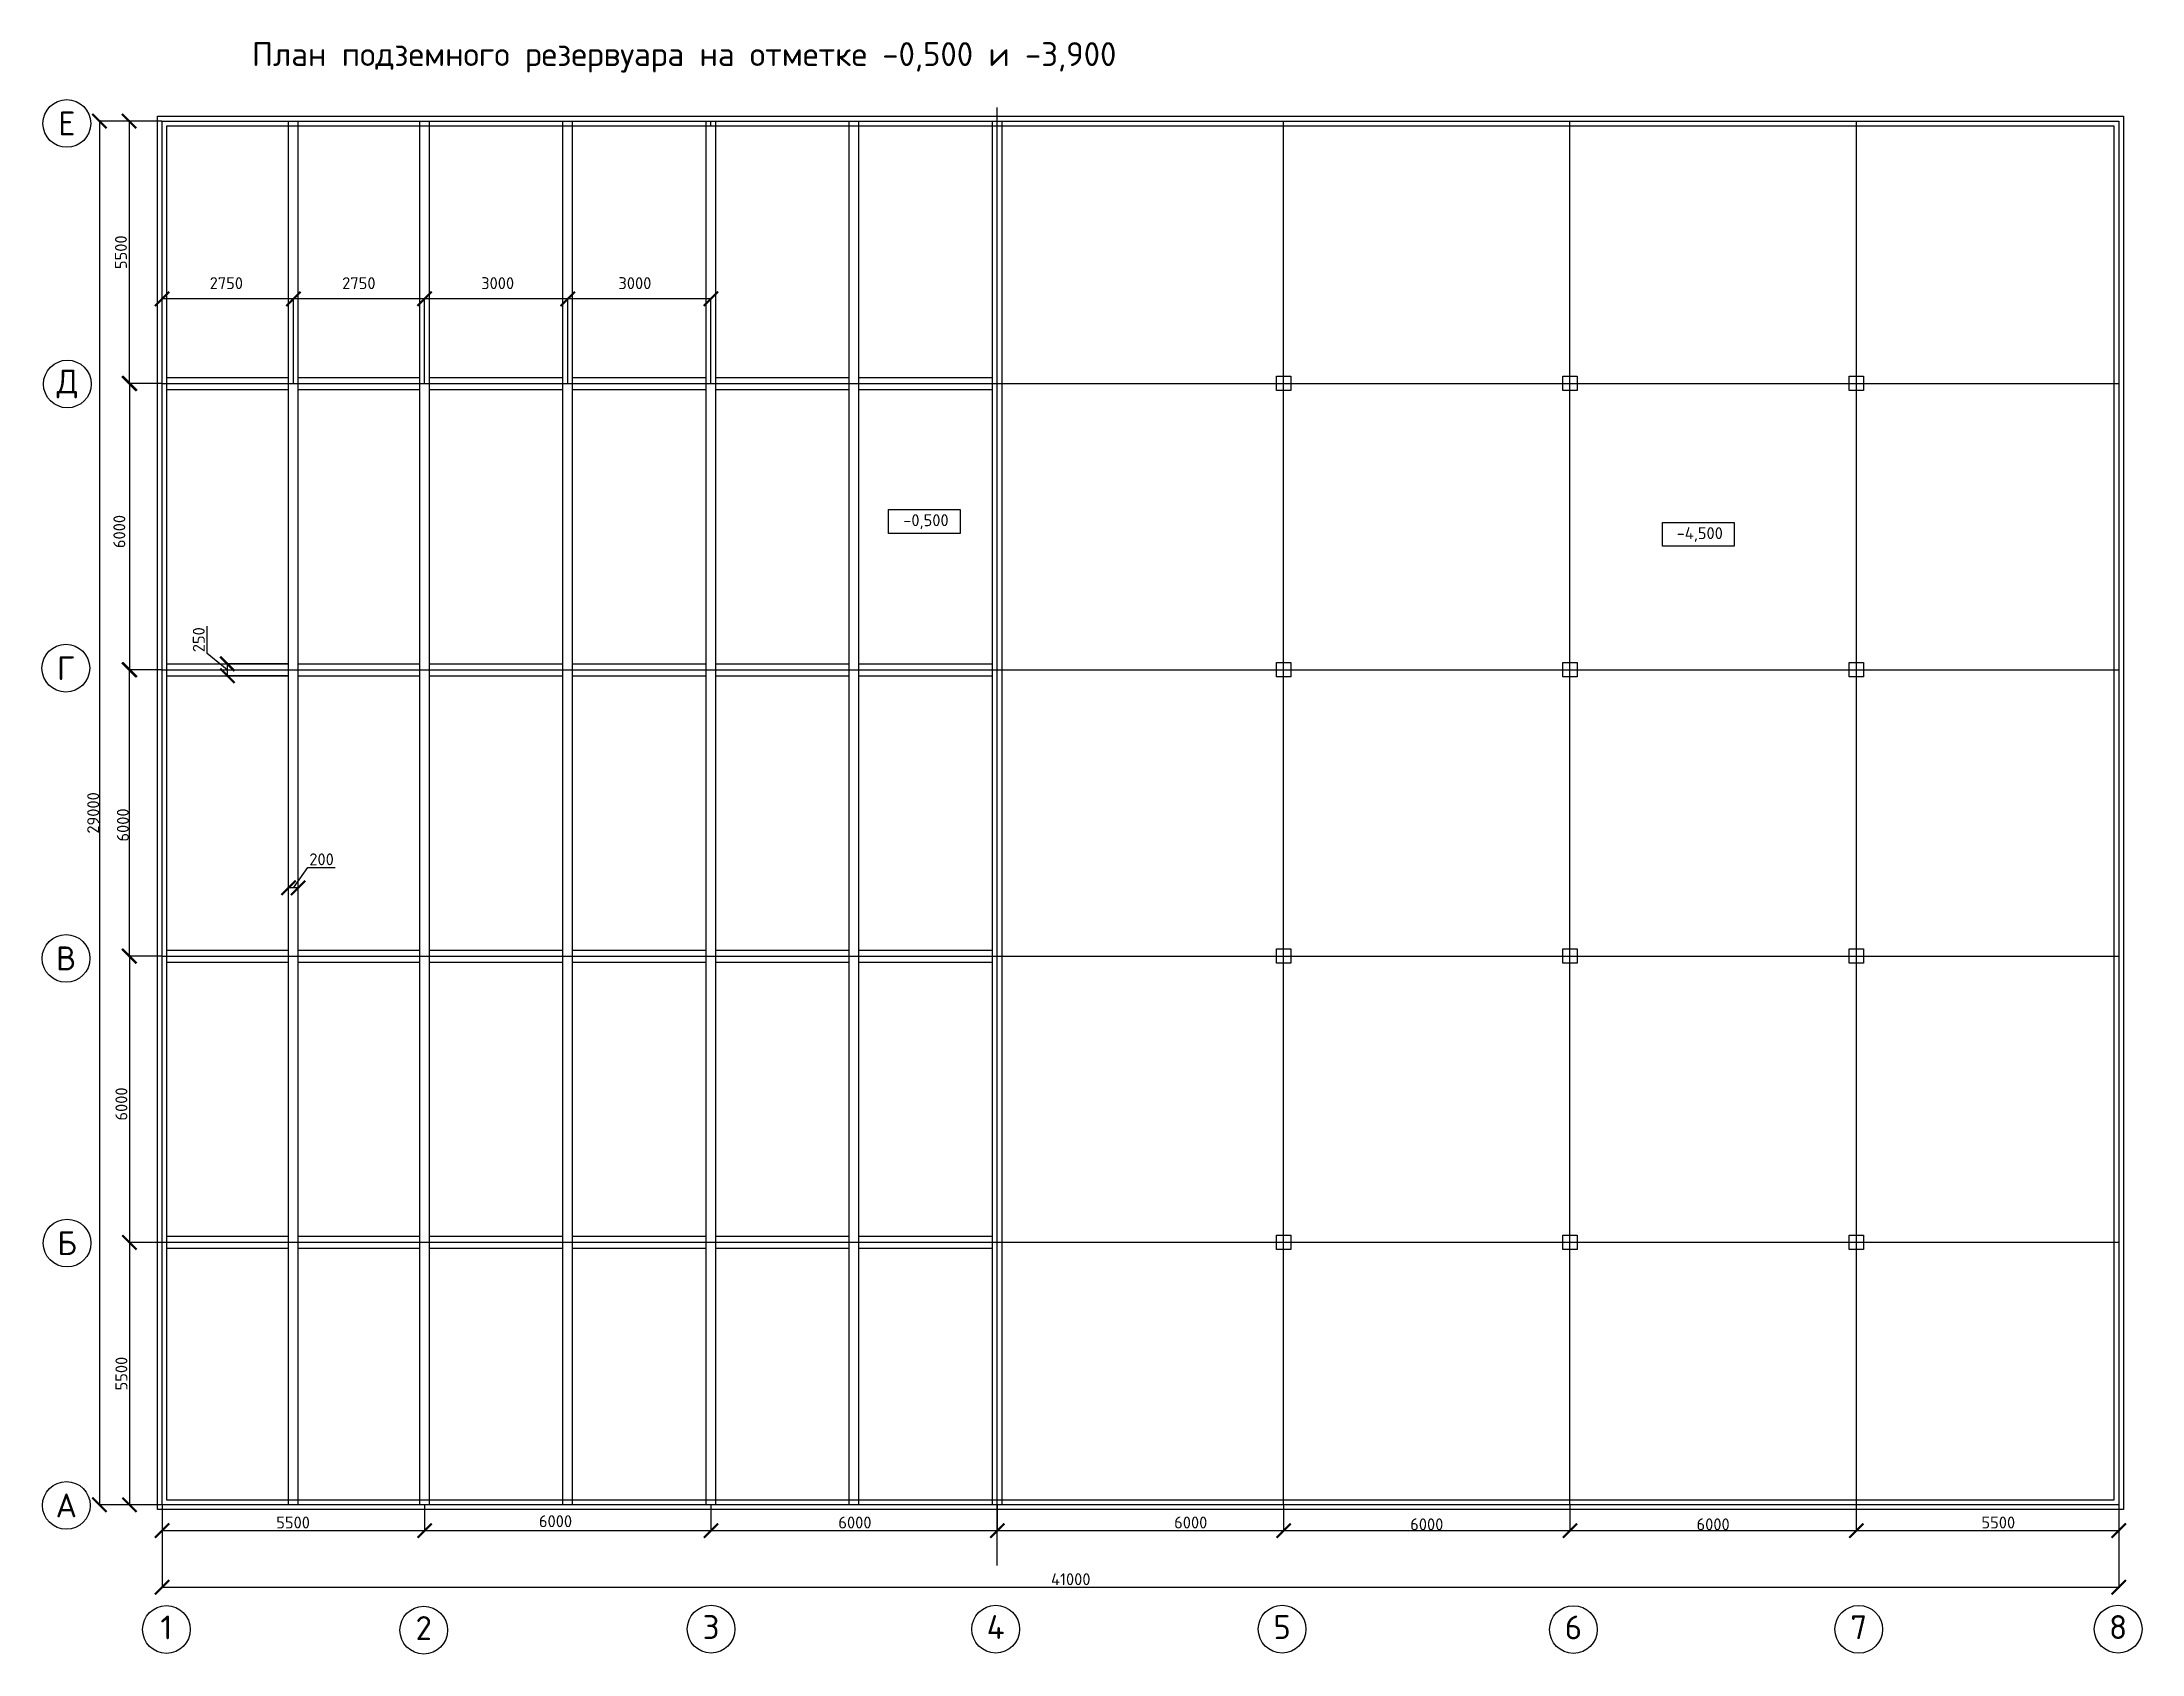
# Model space of a CAD drawing. Header units: inches. Extents: x -40792 to 154464, y -8824 to 63685.
# Drawn here: x 59907 to 103911, y -8824 to 24958 of the extents above; entities that cross this region are included whole.
import ezdxf

# ---------------------------------------------------------------- set-up
doc = ezdxf.new("R2010")
doc.units = ezdxf.units.IN
doc.header["$MEASUREMENT"] = 0
doc.layers.add('КМ-Размеры', color=2, linetype='Continuous')
doc.styles.add('GOST-2.304_Type-B', font='GOST_Common.ttf')
doc.styles.add('ISOCPEUR', font='isocpeur.ttf')
doc.dimstyles.new('SPDS', dxfattribs={"dimscale": 100, "dimtxt": 2.5, "dimasz": 2, "dimexe": 1.25, "dimexo": 0.625, "dimtad": 1, "dimdec": 0, "dimrnd": 0.001, "dimtxsty": 'GOST-2.304_Type-B', "dimblk": 'ARCHTICK', "dimcen": 2.5, "dimdle": 2, "dimadec": 0, "dimazin": 2, "dimtfac": 0.75, "dimtdec": 0, "dimtmove": 1, "dimatfit": 3, "dimfxl": 1.25, "dimtolj": 1, "dimarcsym": 0})

msp = doc.modelspace()

# ---------------------------------------------------------------- texts
at = {"transparency": 33554687, "attachment_point": 5, "style": 'ISOCPEUR'}
for s, insert, char_height in [('План подземного резервуара на отметке -0,500 и -3,900 ', (73362.4, 24636.7), 500), ('E', (60427.4, 23250.6), 500), ('Д', (60438.4, 17790.7), 500), ('-0,500', (78429.2, 14907.2), 250), ('-4,500', (94644.7, 14636.2), 250), ('Г', (60406.7, 11835.8), 500), ('В', (60410.2, 5753.2), 500), ('Б', (60431.8, -212.8), 500), ('А', (60416.8, -5710.4), 500), ('1', (62514, -8266.7), 500), ('2', (67905.6, -8280.1), 500), ('3', (73927.8, -8259.3), 500), ('4', (79891.3, -8259.3), 500), ('5', (85892.2, -8259.3), 500), ('6', (91997.6, -8267.2), 500), ('7', (97975.9, -8262.9), 500), ('8', (103411.4, -8259.9), 500)]:
    msp.add_mtext(s, dxfattribs=dict(at, insert=insert, char_height=char_height))

# ---------------------------------------------------------------- blocks, each defined once
blk = doc.blocks.new('_ArchTick')
at = {"color": 0, "linetype": 'ByBlock', "const_width": 0.15}
blk.add_lwpolyline([(-0.5, -0.5), (0.5, 0.5)], dxfattribs=at)
blk = doc.blocks.new('*D93')
at = {"layer": 'Defpoints', "color": 0, "ltscale": 10, "transparency": 16777216}
for p in [(62424, -198), (61740, -5698), (62424, -5698)]:
    blk.add_point(p, dxfattribs=at)
at = {"layer": 'КМ-Размеры', "color": 0, "lineweight": -2, "ltscale": 10, "transparency": 16777216}
for p, q in [((62418, -198), (61727, -198)), ((62418, -5698), (61727, -5698))]:
    blk.add_line(p, q, dxfattribs=at)
at = {"layer": 'КМ-Размеры', "color": 0, "linetype": 'ByBlock', "ltscale": 10, "transparency": 16777216}
blk.add_line((61740, -178), (61740, -5718), dxfattribs=at)
at = {"layer": 'КМ-Размеры', "color": 0, "ltscale": 10, "transparency": 16777216, "xscale": 300, "yscale": 300, "zscale": 300}
for p, rotation in [((61740, -198), 90), ((61740, -5698), 270)]:
    blk.add_blockref('_ArchTick', p, dxfattribs=dict(at, rotation=rotation))
at = {"layer": 'КМ-Размеры', "color": 0, "lineweight": 15, "ltscale": 10, "transparency": 16777216, "insert": (61570, -2948), "char_height": 250, "attachment_point": 5, "rotation": 90, "style": 'ISOCPEUR'}
blk.add_mtext('\\A1;5500', dxfattribs=at)
blk = doc.blocks.new('*D97')
at = {"layer": 'Defpoints', "color": 0, "ltscale": 10, "transparency": 16777216}
for p in [(62424, 5802), (61740, -198), (62424, -198)]:
    blk.add_point(p, dxfattribs=at)
at = {"layer": 'КМ-Размеры', "color": 0, "lineweight": -2, "ltscale": 10, "transparency": 16777216}
for p, q in [((62418, 5802), (61727, 5802)), ((62418, -198), (61727, -198))]:
    blk.add_line(p, q, dxfattribs=at)
at = {"layer": 'КМ-Размеры', "color": 0, "linetype": 'ByBlock', "ltscale": 10, "transparency": 16777216}
blk.add_line((61740, 5822), (61740, -218), dxfattribs=at)
at = {"layer": 'КМ-Размеры', "color": 0, "ltscale": 10, "transparency": 16777216, "xscale": 300, "yscale": 300, "zscale": 300}
for p, rotation in [((61740, 5802), 90), ((61740, -198), 270)]:
    blk.add_blockref('_ArchTick', p, dxfattribs=dict(at, rotation=rotation))
at = {"layer": 'КМ-Размеры', "color": 0, "lineweight": 15, "ltscale": 10, "transparency": 16777216, "insert": (61570, 2702), "char_height": 250, "attachment_point": 5, "rotation": 90, "style": 'ISOCPEUR'}
blk.add_mtext('\\A1;6000', dxfattribs=at)
blk = doc.blocks.new('*D99')
at = {"layer": 'Defpoints', "color": 0, "ltscale": 10, "transparency": 16777216}
for p in [(62424, 11802), (61733, 5802), (62424, 5802)]:
    blk.add_point(p, dxfattribs=at)
at = {"layer": 'КМ-Размеры', "color": 0, "lineweight": -2, "ltscale": 10, "transparency": 16777216}
for p, q in [((62418, 11802), (61721, 11802)), ((62418, 5802), (61721, 5802))]:
    blk.add_line(p, q, dxfattribs=at)
at = {"layer": 'КМ-Размеры', "color": 0, "linetype": 'ByBlock', "ltscale": 10, "transparency": 16777216}
blk.add_line((61733, 11822), (61733, 5782), dxfattribs=at)
at = {"layer": 'КМ-Размеры', "color": 0, "ltscale": 10, "transparency": 16777216, "xscale": 300, "yscale": 300, "zscale": 300}
for p, rotation in [((61733, 11802), 90), ((61733, 5802), 270)]:
    blk.add_blockref('_ArchTick', p, dxfattribs=dict(at, rotation=rotation))
at = {"layer": 'КМ-Размеры', "color": 0, "lineweight": 15, "ltscale": 10, "transparency": 16777216, "insert": (61602, 8549), "char_height": 250, "attachment_point": 5, "rotation": 90, "style": 'ISOCPEUR'}
blk.add_mtext('\\A1;6000', dxfattribs=at)
blk = doc.blocks.new('*D101')
at = {"layer": 'Defpoints', "color": 0, "ltscale": 10, "transparency": 16777216}
for p in [(62424, 17802), (61743, 11802), (62424, 11802)]:
    blk.add_point(p, dxfattribs=at)
at = {"layer": 'КМ-Размеры', "color": 0, "lineweight": -2, "ltscale": 10, "transparency": 16777216}
for p, q in [((62418, 17802), (61731, 17802)), ((62418, 11802), (61731, 11802))]:
    blk.add_line(p, q, dxfattribs=at)
at = {"layer": 'КМ-Размеры', "color": 0, "linetype": 'ByBlock', "ltscale": 10, "transparency": 16777216}
blk.add_line((61743, 17822), (61743, 11782), dxfattribs=at)
at = {"layer": 'КМ-Размеры', "color": 0, "ltscale": 10, "transparency": 16777216, "xscale": 300, "yscale": 300, "zscale": 300}
for p, rotation in [((61743, 17802), 90), ((61743, 11802), 270)]:
    blk.add_blockref('_ArchTick', p, dxfattribs=dict(at, rotation=rotation))
at = {"layer": 'КМ-Размеры', "color": 0, "lineweight": 15, "ltscale": 10, "transparency": 16777216, "insert": (61527, 14699), "char_height": 250, "attachment_point": 5, "rotation": 90, "style": 'ISOCPEUR'}
blk.add_mtext('\\A1;6000', dxfattribs=at)
blk = doc.blocks.new('*D103')
at = {"layer": 'Defpoints', "color": 0, "ltscale": 10, "transparency": 16777216}
for p in [(62424, 23302), (61731, 17802), (62424, 17802)]:
    blk.add_point(p, dxfattribs=at)
at = {"layer": 'КМ-Размеры', "color": 0, "lineweight": -2, "ltscale": 10, "transparency": 16777216}
for p, q in [((62418, 23302), (61718, 23302)), ((62418, 17802), (61718, 17802))]:
    blk.add_line(p, q, dxfattribs=at)
at = {"layer": 'КМ-Размеры', "color": 0, "linetype": 'ByBlock', "ltscale": 10, "transparency": 16777216}
blk.add_line((61731, 23322), (61731, 17782), dxfattribs=at)
at = {"layer": 'КМ-Размеры', "color": 0, "ltscale": 10, "transparency": 16777216, "xscale": 300, "yscale": 300, "zscale": 300}
for p, rotation in [((61731, 23302), 90), ((61731, 17802), 270)]:
    blk.add_blockref('_ArchTick', p, dxfattribs=dict(at, rotation=rotation))
at = {"layer": 'КМ-Размеры', "color": 0, "lineweight": 15, "ltscale": 10, "transparency": 16777216, "insert": (61561, 20552), "char_height": 250, "attachment_point": 5, "rotation": 90, "style": 'ISOCPEUR'}
blk.add_mtext('\\A1;5500', dxfattribs=at)
blk = doc.blocks.new('*D105')
at = {"layer": 'Defpoints', "color": 0, "ltscale": 10, "transparency": 16777216}
for p in [(62424, -5698), (67924, -5698), (67924, -6238)]:
    blk.add_point(p, dxfattribs=at)
at = {"layer": 'КМ-Размеры', "color": 0, "lineweight": -2, "ltscale": 10, "transparency": 16777216}
for p, q in [((62424, -5704), (62424, -6250)), ((67924, -5704), (67924, -6250))]:
    blk.add_line(p, q, dxfattribs=at)
at = {"layer": 'КМ-Размеры', "color": 0, "linetype": 'ByBlock', "ltscale": 10, "transparency": 16777216}
blk.add_line((62404, -6238), (67944, -6238), dxfattribs=at)
at = {"layer": 'КМ-Размеры', "color": 0, "ltscale": 10, "transparency": 16777216, "xscale": 300, "yscale": 300, "zscale": 300, "rotation": 180}
blk.add_blockref('_ArchTick', (62424, -6238), dxfattribs=at)
at = {"layer": 'КМ-Размеры', "color": 0, "ltscale": 10, "transparency": 16777216, "xscale": 300, "yscale": 300, "zscale": 300}
blk.add_blockref('_ArchTick', (67924, -6238), dxfattribs=at)
at = {"layer": 'КМ-Размеры', "color": 0, "lineweight": 15, "ltscale": 10, "transparency": 16777216, "insert": (65168, -6068), "char_height": 250, "attachment_point": 5, "style": 'ISOCPEUR'}
blk.add_mtext('\\A1;5500', dxfattribs=at)
blk = doc.blocks.new('*D107')
at = {"layer": 'Defpoints', "color": 0, "ltscale": 10, "transparency": 16777216}
for p in [(67924, -5698), (73924, -5698), (73924, -6238)]:
    blk.add_point(p, dxfattribs=at)
at = {"layer": 'КМ-Размеры', "color": 0, "lineweight": -2, "ltscale": 10, "transparency": 16777216}
for p, q in [((67924, -5704), (67924, -6250)), ((73924, -5704), (73924, -6250))]:
    blk.add_line(p, q, dxfattribs=at)
at = {"layer": 'КМ-Размеры', "color": 0, "linetype": 'ByBlock', "ltscale": 10, "transparency": 16777216}
blk.add_line((67904, -6238), (73944, -6238), dxfattribs=at)
at = {"layer": 'КМ-Размеры', "color": 0, "ltscale": 10, "transparency": 16777216, "xscale": 300, "yscale": 300, "zscale": 300, "rotation": 180}
blk.add_blockref('_ArchTick', (67924, -6238), dxfattribs=at)
at = {"layer": 'КМ-Размеры', "color": 0, "ltscale": 10, "transparency": 16777216, "xscale": 300, "yscale": 300, "zscale": 300}
blk.add_blockref('_ArchTick', (73924, -6238), dxfattribs=at)
at = {"layer": 'КМ-Размеры', "color": 0, "lineweight": 15, "ltscale": 10, "transparency": 16777216, "insert": (70667, -6041), "char_height": 250, "attachment_point": 5, "style": 'ISOCPEUR'}
blk.add_mtext('\\A1;6000', dxfattribs=at)
blk = doc.blocks.new('*D110')
at = {"layer": 'Defpoints', "color": 0, "ltscale": 10, "transparency": 16777216}
for p in [(73924, -5698), (79924, -5698), (79924, -6238)]:
    blk.add_point(p, dxfattribs=at)
at = {"layer": 'КМ-Размеры', "color": 0, "lineweight": -2, "ltscale": 10, "transparency": 16777216}
for p, q in [((73924, -5704), (73924, -6250)), ((79924, -5704), (79924, -6250))]:
    blk.add_line(p, q, dxfattribs=at)
at = {"layer": 'КМ-Размеры', "color": 0, "linetype": 'ByBlock', "ltscale": 10, "transparency": 16777216}
blk.add_line((73904, -6238), (79944, -6238), dxfattribs=at)
at = {"layer": 'КМ-Размеры', "color": 0, "ltscale": 10, "transparency": 16777216, "xscale": 300, "yscale": 300, "zscale": 300, "rotation": 180}
blk.add_blockref('_ArchTick', (73924, -6238), dxfattribs=at)
at = {"layer": 'КМ-Размеры', "color": 0, "ltscale": 10, "transparency": 16777216, "xscale": 300, "yscale": 300, "zscale": 300}
blk.add_blockref('_ArchTick', (79924, -6238), dxfattribs=at)
at = {"layer": 'КМ-Размеры', "color": 0, "lineweight": 15, "ltscale": 10, "transparency": 16777216, "insert": (76941, -6068), "char_height": 250, "attachment_point": 5, "style": 'ISOCPEUR'}
blk.add_mtext('\\A1;6000', dxfattribs=at)
blk = doc.blocks.new('*D111')
at = {"layer": 'Defpoints', "color": 0, "ltscale": 10, "transparency": 16777216}
for p in [(79924, -5698), (85924, -5698), (85924, -6238)]:
    blk.add_point(p, dxfattribs=at)
at = {"layer": 'КМ-Размеры', "color": 0, "lineweight": -2, "ltscale": 10, "transparency": 16777216}
for p, q in [((79924, -5704), (79924, -6250)), ((85924, -5704), (85924, -6250))]:
    blk.add_line(p, q, dxfattribs=at)
at = {"layer": 'КМ-Размеры', "color": 0, "linetype": 'ByBlock', "ltscale": 10, "transparency": 16777216}
blk.add_line((79904, -6238), (85944, -6238), dxfattribs=at)
at = {"layer": 'КМ-Размеры', "color": 0, "ltscale": 10, "transparency": 16777216, "xscale": 300, "yscale": 300, "zscale": 300, "rotation": 180}
blk.add_blockref('_ArchTick', (79924, -6238), dxfattribs=at)
at = {"layer": 'КМ-Размеры', "color": 0, "ltscale": 10, "transparency": 16777216, "xscale": 300, "yscale": 300, "zscale": 300}
blk.add_blockref('_ArchTick', (85924, -6238), dxfattribs=at)
at = {"layer": 'КМ-Размеры', "color": 0, "lineweight": 15, "ltscale": 10, "transparency": 16777216, "insert": (83978, -6068), "char_height": 250, "attachment_point": 5, "style": 'ISOCPEUR'}
blk.add_mtext('\\A1;6000', dxfattribs=at)
blk = doc.blocks.new('*D114')
at = {"layer": 'Defpoints', "color": 0, "ltscale": 10, "transparency": 16777216}
for p in [(85924, -5698), (91924, -5698), (91924, -6238)]:
    blk.add_point(p, dxfattribs=at)
at = {"layer": 'КМ-Размеры', "color": 0, "lineweight": -2, "ltscale": 10, "transparency": 16777216}
for p, q in [((85924, -5704), (85924, -6250)), ((91924, -5704), (91924, -6250))]:
    blk.add_line(p, q, dxfattribs=at)
at = {"layer": 'КМ-Размеры', "color": 0, "linetype": 'ByBlock', "ltscale": 10, "transparency": 16777216}
blk.add_line((85904, -6238), (91944, -6238), dxfattribs=at)
at = {"layer": 'КМ-Размеры', "color": 0, "ltscale": 10, "transparency": 16777216, "xscale": 300, "yscale": 300, "zscale": 300, "rotation": 180}
blk.add_blockref('_ArchTick', (85924, -6238), dxfattribs=at)
at = {"layer": 'КМ-Размеры', "color": 0, "ltscale": 10, "transparency": 16777216, "xscale": 300, "yscale": 300, "zscale": 300}
blk.add_blockref('_ArchTick', (91924, -6238), dxfattribs=at)
at = {"layer": 'КМ-Размеры', "color": 0, "lineweight": 15, "ltscale": 10, "transparency": 16777216, "insert": (88924, -6106), "char_height": 250, "attachment_point": 5, "style": 'ISOCPEUR'}
blk.add_mtext('\\A1;6000', dxfattribs=at)
blk = doc.blocks.new('*D115')
at = {"layer": 'Defpoints', "color": 0, "ltscale": 10, "transparency": 16777216}
for p in [(91924, -5698), (97924, -5698), (97924, -6238)]:
    blk.add_point(p, dxfattribs=at)
at = {"layer": 'КМ-Размеры', "color": 0, "lineweight": -2, "ltscale": 10, "transparency": 16777216}
for p, q in [((91924, -5704), (91924, -6250)), ((97924, -5704), (97924, -6250))]:
    blk.add_line(p, q, dxfattribs=at)
at = {"layer": 'КМ-Размеры', "color": 0, "linetype": 'ByBlock', "ltscale": 10, "transparency": 16777216}
blk.add_line((91904, -6238), (97944, -6238), dxfattribs=at)
at = {"layer": 'КМ-Размеры', "color": 0, "ltscale": 10, "transparency": 16777216, "xscale": 300, "yscale": 300, "zscale": 300, "rotation": 180}
blk.add_blockref('_ArchTick', (91924, -6238), dxfattribs=at)
at = {"layer": 'КМ-Размеры', "color": 0, "ltscale": 10, "transparency": 16777216, "xscale": 300, "yscale": 300, "zscale": 300}
blk.add_blockref('_ArchTick', (97924, -6238), dxfattribs=at)
at = {"layer": 'КМ-Размеры', "color": 0, "lineweight": 15, "ltscale": 10, "transparency": 16777216, "insert": (94924, -6106), "char_height": 250, "attachment_point": 5, "style": 'ISOCPEUR'}
blk.add_mtext('\\A1;6000', dxfattribs=at)
blk = doc.blocks.new('*D117')
at = {"layer": 'Defpoints', "color": 0, "ltscale": 10, "transparency": 16777216}
for p in [(97924, -5698), (103424, -5698), (103424, -6238)]:
    blk.add_point(p, dxfattribs=at)
at = {"layer": 'КМ-Размеры', "color": 0, "lineweight": -2, "ltscale": 10, "transparency": 16777216}
for p, q in [((97924, -5704), (97924, -6250)), ((103424, -5704), (103424, -6250))]:
    blk.add_line(p, q, dxfattribs=at)
at = {"layer": 'КМ-Размеры', "color": 0, "linetype": 'ByBlock', "ltscale": 10, "transparency": 16777216}
blk.add_line((97904, -6238), (103444, -6238), dxfattribs=at)
at = {"layer": 'КМ-Размеры', "color": 0, "ltscale": 10, "transparency": 16777216, "xscale": 300, "yscale": 300, "zscale": 300, "rotation": 180}
blk.add_blockref('_ArchTick', (97924, -6238), dxfattribs=at)
at = {"layer": 'КМ-Размеры', "color": 0, "ltscale": 10, "transparency": 16777216, "xscale": 300, "yscale": 300, "zscale": 300}
blk.add_blockref('_ArchTick', (103424, -6238), dxfattribs=at)
at = {"layer": 'КМ-Размеры', "color": 0, "lineweight": 15, "ltscale": 10, "transparency": 16777216, "insert": (100900, -6068), "char_height": 250, "attachment_point": 5, "style": 'ISOCPEUR'}
blk.add_mtext('\\A1;5500', dxfattribs=at)
blk = doc.blocks.new('*D119')
at = {"layer": 'Defpoints', "color": 0, "ltscale": 10, "transparency": 16777216}
for p in [(62424, -5698), (103424, -5698), (103424, -7426)]:
    blk.add_point(p, dxfattribs=at)
at = {"layer": 'КМ-Размеры', "color": 0, "lineweight": -2, "ltscale": 10, "transparency": 16777216}
for p, q in [((62424, -5704), (62424, -7439)), ((103424, -5704), (103424, -7439))]:
    blk.add_line(p, q, dxfattribs=at)
at = {"layer": 'КМ-Размеры', "color": 0, "linetype": 'ByBlock', "ltscale": 10, "transparency": 16777216}
blk.add_line((62404, -7426), (103444, -7426), dxfattribs=at)
at = {"layer": 'КМ-Размеры', "color": 0, "ltscale": 10, "transparency": 16777216, "xscale": 300, "yscale": 300, "zscale": 300, "rotation": 180}
blk.add_blockref('_ArchTick', (62424, -7426), dxfattribs=at)
at = {"layer": 'КМ-Размеры', "color": 0, "ltscale": 10, "transparency": 16777216, "xscale": 300, "yscale": 300, "zscale": 300}
blk.add_blockref('_ArchTick', (103424, -7426), dxfattribs=at)
at = {"layer": 'КМ-Размеры', "color": 0, "lineweight": 15, "ltscale": 10, "transparency": 16777216, "insert": (81464, -7257), "char_height": 250, "attachment_point": 5, "style": 'ISOCPEUR'}
blk.add_mtext('\\A1;41000', dxfattribs=at)
blk = doc.blocks.new('*D121')
at = {"layer": 'Defpoints', "color": 0, "ltscale": 10, "transparency": 16777216}
for p in [(62424, 23302), (61110, -5698), (62424, -5698)]:
    blk.add_point(p, dxfattribs=at)
at = {"layer": 'КМ-Размеры', "color": 0, "lineweight": -2, "ltscale": 10, "transparency": 16777216}
for p, q in [((62418, 23302), (61098, 23302)), ((62418, -5698), (61098, -5698))]:
    blk.add_line(p, q, dxfattribs=at)
at = {"layer": 'КМ-Размеры', "color": 0, "linetype": 'ByBlock', "ltscale": 10, "transparency": 16777216}
blk.add_line((61110, 23322), (61110, -5718), dxfattribs=at)
at = {"layer": 'КМ-Размеры', "color": 0, "ltscale": 10, "transparency": 16777216, "xscale": 300, "yscale": 300, "zscale": 300}
for p, rotation in [((61110, 23302), 90), ((61110, -5698), 270)]:
    blk.add_blockref('_ArchTick', p, dxfattribs=dict(at, rotation=rotation))
at = {"layer": 'КМ-Размеры', "color": 0, "lineweight": 15, "ltscale": 10, "transparency": 16777216, "insert": (60979, 8802), "char_height": 250, "attachment_point": 5, "rotation": 90, "style": 'ISOCPEUR'}
blk.add_mtext('\\A1;29000', dxfattribs=at)
blk = doc.blocks.new('*D125')
at = {"layer": 'Defpoints', "color": 0, "ltscale": 10, "transparency": 16777216}
for p in [(65174, 19575), (65174, 17853), (67924, 17853)]:
    blk.add_point(p, dxfattribs=at)
at = {"layer": 'КМ-Размеры', "color": 0, "linetype": 'ByBlock', "ltscale": 10, "transparency": 16777216}
blk.add_line((67944, 19575), (65154, 19575), dxfattribs=at)
at = {"layer": 'КМ-Размеры', "color": 0, "lineweight": -2, "ltscale": 10, "transparency": 16777216}
for p, q in [((65174, 17860), (65174, 19588)), ((67924, 17860), (67924, 19588))]:
    blk.add_line(p, q, dxfattribs=at)
at = {"layer": 'КМ-Размеры', "color": 0, "ltscale": 10, "transparency": 16777216, "xscale": 300, "yscale": 300, "zscale": 300, "rotation": 180}
blk.add_blockref('_ArchTick', (65174, 19575), dxfattribs=at)
at = {"layer": 'КМ-Размеры', "color": 0, "ltscale": 10, "transparency": 16777216, "xscale": 300, "yscale": 300, "zscale": 300}
blk.add_blockref('_ArchTick', (67924, 19575), dxfattribs=at)
at = {"layer": 'КМ-Размеры', "color": 0, "lineweight": 15, "ltscale": 10, "transparency": 16777216, "insert": (66546, 19904), "char_height": 250, "attachment_point": 5, "style": 'ISOCPEUR'}
blk.add_mtext('\\A1;2750', dxfattribs=at)
blk = doc.blocks.new('*D127')
at = {"layer": 'Defpoints', "color": 0, "ltscale": 10, "transparency": 16777216}
for p in [(62424, 19575), (62424, 17802), (65174, 17802)]:
    blk.add_point(p, dxfattribs=at)
at = {"layer": 'КМ-Размеры', "color": 0, "linetype": 'ByBlock', "ltscale": 10, "transparency": 16777216}
blk.add_line((65194, 19575), (62404, 19575), dxfattribs=at)
at = {"layer": 'КМ-Размеры', "color": 0, "lineweight": -2, "ltscale": 10, "transparency": 16777216}
for p, q in [((62424, 17808), (62424, 19588)), ((65174, 17808), (65174, 19588))]:
    blk.add_line(p, q, dxfattribs=at)
at = {"layer": 'КМ-Размеры', "color": 0, "ltscale": 10, "transparency": 16777216, "xscale": 300, "yscale": 300, "zscale": 300, "rotation": 180}
blk.add_blockref('_ArchTick', (62424, 19575), dxfattribs=at)
at = {"layer": 'КМ-Размеры', "color": 0, "ltscale": 10, "transparency": 16777216, "xscale": 300, "yscale": 300, "zscale": 300}
blk.add_blockref('_ArchTick', (65174, 19575), dxfattribs=at)
at = {"layer": 'КМ-Размеры', "color": 0, "lineweight": 15, "ltscale": 10, "transparency": 16777216, "insert": (63769, 19904), "char_height": 250, "attachment_point": 5, "style": 'ISOCPEUR'}
blk.add_mtext('\\A1;2750', dxfattribs=at)
blk = doc.blocks.new('*D129')
at = {"layer": 'Defpoints', "color": 0, "ltscale": 10, "transparency": 16777216}
for p in [(67924, 19575), (67924, 17802), (70924, 17802)]:
    blk.add_point(p, dxfattribs=at)
at = {"layer": 'КМ-Размеры', "color": 0, "linetype": 'ByBlock', "ltscale": 10, "transparency": 16777216}
blk.add_line((70944, 19575), (67904, 19575), dxfattribs=at)
at = {"layer": 'КМ-Размеры', "color": 0, "lineweight": -2, "ltscale": 10, "transparency": 16777216}
for p, q in [((67924, 17808), (67924, 19588)), ((70924, 17808), (70924, 19588))]:
    blk.add_line(p, q, dxfattribs=at)
at = {"layer": 'КМ-Размеры', "color": 0, "ltscale": 10, "transparency": 16777216, "xscale": 300, "yscale": 300, "zscale": 300, "rotation": 180}
blk.add_blockref('_ArchTick', (67924, 19575), dxfattribs=at)
at = {"layer": 'КМ-Размеры', "color": 0, "ltscale": 10, "transparency": 16777216, "xscale": 300, "yscale": 300, "zscale": 300}
blk.add_blockref('_ArchTick', (70924, 19575), dxfattribs=at)
at = {"layer": 'КМ-Размеры', "color": 0, "lineweight": 15, "ltscale": 10, "transparency": 16777216, "insert": (69455, 19904), "char_height": 250, "attachment_point": 5, "style": 'ISOCPEUR'}
blk.add_mtext('\\A1;3000', dxfattribs=at)
blk = doc.blocks.new('*D131')
at = {"layer": 'Defpoints', "color": 0, "ltscale": 10, "transparency": 16777216}
for p in [(70924, 19575), (70924, 17802), (73924, 17802)]:
    blk.add_point(p, dxfattribs=at)
at = {"layer": 'КМ-Размеры', "color": 0, "linetype": 'ByBlock', "ltscale": 10, "transparency": 16777216}
blk.add_line((73944, 19575), (70904, 19575), dxfattribs=at)
at = {"layer": 'КМ-Размеры', "color": 0, "lineweight": -2, "ltscale": 10, "transparency": 16777216}
for p, q in [((70924, 17808), (70924, 19588)), ((73924, 17808), (73924, 19588))]:
    blk.add_line(p, q, dxfattribs=at)
at = {"layer": 'КМ-Размеры', "color": 0, "ltscale": 10, "transparency": 16777216, "xscale": 300, "yscale": 300, "zscale": 300, "rotation": 180}
blk.add_blockref('_ArchTick', (70924, 19575), dxfattribs=at)
at = {"layer": 'КМ-Размеры', "color": 0, "ltscale": 10, "transparency": 16777216, "xscale": 300, "yscale": 300, "zscale": 300}
blk.add_blockref('_ArchTick', (73924, 19575), dxfattribs=at)
at = {"layer": 'КМ-Размеры', "color": 0, "lineweight": 15, "ltscale": 10, "transparency": 16777216, "insert": (72331, 19904), "char_height": 250, "attachment_point": 5, "style": 'ISOCPEUR'}
blk.add_mtext('\\A1;3000', dxfattribs=at)
blk = doc.blocks.new('*D137')
at = {"layer": 'Defpoints', "color": 0, "ltscale": 10, "transparency": 16777216}
for p in [(65074, 11927), (63790, 11677), (65074, 11677)]:
    blk.add_point(p, dxfattribs=at)
at = {"layer": 'КМ-Размеры', "color": 0, "linetype": 'ByBlock', "ltscale": 10, "transparency": 16777216}
for p, q in [((63367, 12144), (63367, 12719)), ((63790, 11802), (63367, 12144)), ((63790, 11947), (63790, 11657))]:
    blk.add_line(p, q, dxfattribs=at)
at = {"layer": 'КМ-Размеры', "color": 0, "lineweight": -2, "ltscale": 10, "transparency": 16777216}
for p, q in [((65068, 11927), (63778, 11927)), ((65068, 11677), (63778, 11677))]:
    blk.add_line(p, q, dxfattribs=at)
at = {"layer": 'КМ-Размеры', "color": 0, "ltscale": 10, "transparency": 16777216, "xscale": 300, "yscale": 300, "zscale": 300}
for p, rotation in [((63790, 11927), 90), ((63790, 11677), 270)]:
    blk.add_blockref('_ArchTick', p, dxfattribs=dict(at, rotation=rotation))
at = {"layer": 'КМ-Размеры', "color": 0, "lineweight": 15, "ltscale": 10, "transparency": 16777216, "insert": (63192, 12432), "char_height": 250, "attachment_point": 5, "rotation": 90, "style": 'ISOCPEUR'}
blk.add_mtext('\\A1;250', dxfattribs=at)
blk = doc.blocks.new('*D139')
at = {"layer": 'Defpoints', "color": 0, "ltscale": 10, "transparency": 16777216}
for p in [(65074, 7232), (65074, 5927), (65274, 5927)]:
    blk.add_point(p, dxfattribs=at)
at = {"layer": 'КМ-Размеры', "color": 0, "linetype": 'ByBlock', "ltscale": 10, "transparency": 16777216}
for p, q in [((65174, 7232), (65478, 7655)), ((65478, 7655), (66053, 7655)), ((65294, 7232), (65054, 7232))]:
    blk.add_line(p, q, dxfattribs=at)
at = {"layer": 'КМ-Размеры', "color": 0, "lineweight": -2, "ltscale": 10, "transparency": 16777216}
for p, q in [((65074, 5933), (65074, 7245)), ((65274, 5933), (65274, 7245))]:
    blk.add_line(p, q, dxfattribs=at)
at = {"layer": 'КМ-Размеры', "color": 0, "ltscale": 10, "transparency": 16777216, "xscale": 300, "yscale": 300, "zscale": 300, "rotation": 180}
blk.add_blockref('_ArchTick', (65074, 7232), dxfattribs=at)
at = {"layer": 'КМ-Размеры', "color": 0, "ltscale": 10, "transparency": 16777216, "xscale": 300, "yscale": 300, "zscale": 300}
blk.add_blockref('_ArchTick', (65274, 7232), dxfattribs=at)
at = {"layer": 'КМ-Размеры', "color": 0, "lineweight": 15, "ltscale": 10, "transparency": 16777216, "insert": (65765, 7830), "char_height": 250, "attachment_point": 5, "style": 'ISOCPEUR'}
blk.add_mtext('\\A1;200', dxfattribs=at)

# ---------------------------------------------------------------- dimensions: what is measured, and where the dimension line sits
at = {"layer": 'КМ-Размеры', "color": 7, "lineweight": 15, "ltscale": 10, "transparency": 33554687}
for base, p1, p2, angle, override, picture, middle in [((61110.5, -5697.8), (62423.8, 23302.2), (62423.8, -5697.8), 270, {"dimscale": 10, "dimtxt": 25, "dimasz": 30, "dimtxsty": 'ISOCPEUR', "dimblk1": 'ArchTick', "dimblk2": 'ArchTick', "dimsah": 1, "dimlwd": 65535}, '*D121', (61110.5, 8802.2)), ((61730.7, 17802.2), (62423.8, 23302.2), (62423.8, 17802.2), 270, {"dimscale": 10, "dimtxt": 25, "dimasz": 30, "dimtxsty": 'ISOCPEUR', "dimblk1": 'ArchTick', "dimblk2": 'ArchTick', "dimsah": 1, "dimlwd": 65535}, '*D103', (61692.7, 20552.2)), ((62423.8, 19575.2), (65173.8, 17802.2), (62423.8, 17802.2), 180, {"dimscale": 10, "dimtxt": 25, "dimasz": 30, "dimgap": 5, "dimtxsty": 'ISOCPEUR', "dimblk1": 'ArchTick', "dimblk2": 'ArchTick', "dimsah": 1, "dimlwd": 65535}, '*D127', (63769.1, 19729.1)), ((65173.8, 19575.2), (67923.8, 17853.3), (65173.8, 17853.3), 180, {"dimscale": 10, "dimtxt": 25, "dimasz": 30, "dimgap": 5, "dimtxsty": 'ISOCPEUR', "dimblk1": 'ArchTick', "dimblk2": 'ArchTick', "dimsah": 1, "dimlwd": 65535}, '*D125', (66546.4, 19729.1)), ((67923.8, 19575.2), (70923.8, 17802.2), (67923.8, 17802.2), 180, {"dimscale": 10, "dimtxt": 25, "dimasz": 30, "dimgap": 5, "dimtxsty": 'ISOCPEUR', "dimblk1": 'ArchTick', "dimblk2": 'ArchTick', "dimsah": 1, "dimlwd": 65535}, '*D129', (69455.1, 19729.1)), ((70923.8, 19575.2), (73923.8, 17802.2), (70923.8, 17802.2), 180, {"dimscale": 10, "dimtxt": 25, "dimasz": 30, "dimgap": 5, "dimtxsty": 'ISOCPEUR', "dimblk1": 'ArchTick', "dimblk2": 'ArchTick', "dimsah": 1, "dimlwd": 65535}, '*D131', (72330.7, 19729.1)), ((61743.2, 11802.2), (62423.8, 17802.2), (62423.8, 11802.2), 270, {"dimscale": 10, "dimtxt": 25, "dimasz": 30, "dimtxsty": 'ISOCPEUR', "dimblk1": 'ArchTick', "dimblk2": 'ArchTick', "dimsah": 1, "dimlwd": 65535}, '*D101', (61658.7, 14698.5)), ((63790.3, 11677.2), (65073.8, 11927.2), (65073.8, 11677.2), 270, {"dimscale": 10, "dimtxt": 25, "dimasz": 30, "dimgap": 5, "dimtxsty": 'ISOCPEUR', "dimblk1": 'ArchTick', "dimblk2": 'ArchTick', "dimsah": 1, "dimlwd": 65535}, '*D137', (63367.3, 12194.4)), ((61733.3, 5802.2), (62423.8, 11802.2), (62423.8, 5802.2), 270, {"dimscale": 10, "dimtxt": 25, "dimasz": 30, "dimtxsty": 'ISOCPEUR', "dimblk1": 'ArchTick', "dimblk2": 'ArchTick', "dimsah": 1, "dimlwd": 65535}, '*D99', (61733.3, 8548.5)), ((65073.8, 7232.1), (65273.8, 5927.2), (65073.8, 5927.2), 180, {"dimscale": 10, "dimtxt": 25, "dimasz": 30, "dimgap": 5, "dimtxsty": 'ISOCPEUR', "dimblk1": 'ArchTick', "dimblk2": 'ArchTick', "dimsah": 1, "dimlwd": 65535}, '*D139', (65527.5, 7655.2)), ((61739.7, -197.8), (62423.8, 5802.2), (62423.8, -197.8), 270, {"dimscale": 10, "dimtxt": 25, "dimasz": 30, "dimtxsty": 'ISOCPEUR', "dimblk1": 'ArchTick', "dimblk2": 'ArchTick', "dimsah": 1, "dimlwd": 65535}, '*D97', (61701.7, 2702.2)), ((61739.7, -5697.8), (62423.8, -197.8), (62423.8, -5697.8), 270, {"dimscale": 10, "dimtxt": 25, "dimasz": 30, "dimtxsty": 'ISOCPEUR', "dimblk1": 'ArchTick', "dimblk2": 'ArchTick', "dimsah": 1, "dimlwd": 65535}, '*D93', (61701.7, -2947.8))]:
    dim = msp.add_linear_dim(base=base, p1=p1, p2=p2, angle=angle, dimstyle='SPDS', override=override, dxfattribs=at)
    dim.commit()
    dim.dimension.update_dxf_attribs({"geometry": picture, "text_midpoint": middle, "dimtype": 160})
for base, p1, p2, picture, middle in [((67923.8, -6237.6), (62423.8, -5697.8), (67923.8, -5697.8), '*D105', (65167.7, -6199.6)), ((103423.8, -7426.4), (62423.8, -5697.8), (103423.8, -5697.8), '*D119', (81464.4, -7388.4)), ((73923.8, -6237.6), (67923.8, -5697.8), (73923.8, -5697.8), '*D107', (70667.1, -6172.2)), ((79923.8, -6237.6), (73923.8, -5697.8), (79923.8, -5697.8), '*D110', (76941.1, -6199.6)), ((85923.8, -6237.6), (79923.8, -5697.8), (85923.8, -5697.8), '*D111', (83978.1, -6199.6)), ((91923.8, -6237.6), (85923.8, -5697.8), (91923.8, -5697.8), '*D114', (88923.8, -6237.6)), ((97923.8, -6237.6), (91923.8, -5697.8), (97923.8, -5697.8), '*D115', (94923.8, -6237.6)), ((103423.8, -6237.6), (97923.8, -5697.8), (103423.8, -5697.8), '*D117', (100899.8, -6199.6))]:
    dim = msp.add_linear_dim(base=base, p1=p1, p2=p2, dimstyle='SPDS', override={"dimscale": 10, "dimtxt": 25, "dimasz": 30, "dimtxsty": 'ISOCPEUR', "dimblk1": 'ArchTick', "dimblk2": 'ArchTick', "dimsah": 1, "dimlwd": 65535}, dxfattribs=at)
    dim.commit()
    dim.dimension.update_dxf_attribs({"geometry": picture, "text_midpoint": middle, "dimtype": 160})

# ---------------------------------------------------------------- linework, layer by layer
for p, q in [((62323.8, -5797.8), (62323.8, 23402.2)), ((62323.8, 23402.2), (103423.8, 23402.2)), ((79923.8, -6969.5), (79923.8, 23588.2)), ((103423.8, 23402.2), (103523.8, 23402.2)), ((103523.8, 23402.2), (103523.8, -5797.8)), ((62423.8, 23302.2), (103423.8, 23302.2)), ((62423.8, -5697.8), (62423.8, 23302.2)), ((62523.8, -5597.8), (62523.8, 23202.2)), ((62523.8, 23202.2), (103323.8, 23202.2)), ((65073.8, -5697.8), (65073.8, 23302.2)), ((65273.8, -5697.8), (65273.8, 23302.2)), ((67823.8, -5697.8), (67823.8, 23302.2)), ((68023.8, -5697.8), (68023.8, 23302.2)), ((70823.8, -5697.8), (70823.8, 23302.2)), ((71023.8, -5697.8), (71023.8, 23302.2)), ((73823.8, -5697.8), (73823.8, 23302.2)), ((73923.8, 23202.2), (73923.8, 23302.2)), ((74023.8, -5697.8), (74023.8, 23302.2)), ((76823.8, -5697.8), (76823.8, 23302.2)), ((77023.8, -5697.8), (77023.8, 23302.2)), ((79823.8, -5697.8), (79823.8, 23302.2)), ((80023.8, -5697.8), (80023.8, 23302.2)), ((85923.8, -5697.8), (85923.8, 23302.2)), ((91923.8, -5697.8), (91923.8, 23302.2)), ((97923.8, 23302.2), (97923.8, -5697.8)), ((103323.8, 23202.2), (103323.8, -5597.8)), ((103423.8, 23302.2), (103423.8, 23302.2)), ((103423.8, 23302.2), (103423.8, -5697.8)), ((62423.8, 17802.2), (103423.8, 17802.2)), ((62523.8, 17927.2), (65073.8, 17927.2)), ((62523.8, 17677.2), (65073.8, 17677.2)), ((65273.8, 17927.2), (67823.8, 17927.2)), ((65273.8, 17677.2), (67823.8, 17677.2)), ((68023.8, 17927.2), (70823.8, 17927.2)), ((68023.8, 17677.2), (70823.8, 17677.2)), ((71023.8, 17927.2), (73823.8, 17927.2)), ((71023.8, 17677.2), (73823.8, 17677.2)), ((74023.8, 17927.2), (76823.8, 17927.2)), ((74023.8, 17677.2), (76823.8, 17677.2)), ((77023.8, 17927.2), (79823.8, 17927.2)), ((77023.8, 17677.2), (79823.8, 17677.2)), ((85773.8, 17802.2), (85773.8, 17952.2)), ((85773.8, 17952.2), (86073.8, 17952.2)), ((85773.8, 17652.2), (85773.8, 17802.2)), ((86073.8, 17652.2), (85773.8, 17652.2)), ((86073.8, 17952.2), (86073.8, 17652.2)), ((91773.8, 17802.2), (91773.8, 17952.2)), ((91773.8, 17952.2), (92073.8, 17952.2)), ((91773.8, 17652.2), (91773.8, 17802.2)), ((92073.8, 17652.2), (91773.8, 17652.2)), ((92073.8, 17952.2), (92073.8, 17652.2)), ((97773.8, 17802.2), (97773.8, 17952.2)), ((97773.8, 17952.2), (98073.8, 17952.2)), ((97773.8, 17652.2), (97773.8, 17802.2)), ((98073.8, 17652.2), (97773.8, 17652.2)), ((98073.8, 17952.2), (98073.8, 17652.2)), ((62523.8, 11927.2), (65073.8, 11927.2)), ((65273.8, 11927.2), (67823.8, 11927.2)), ((68023.8, 11927.2), (70823.8, 11927.2)), ((71023.8, 11927.2), (73823.8, 11927.2)), ((74023.8, 11927.2), (76823.8, 11927.2)), ((77023.8, 11927.2), (79823.8, 11927.2)), ((85773.8, 11802.2), (85773.8, 11952.2)), ((85773.8, 11952.2), (86073.8, 11952.2)), ((86073.8, 11952.2), (86073.8, 11652.2)), ((91773.8, 11802.2), (91773.8, 11952.2)), ((91773.8, 11952.2), (92073.8, 11952.2)), ((92073.8, 11952.2), (92073.8, 11652.2)), ((97773.8, 11802.2), (97773.8, 11952.2)), ((97773.8, 11952.2), (98073.8, 11952.2)), ((98073.8, 11952.2), (98073.8, 11652.2)), ((62423.8, 11802.2), (103423.8, 11802.2)), ((62523.8, 11677.2), (65073.8, 11677.2)), ((65273.8, 11677.2), (67823.8, 11677.2)), ((68023.8, 11677.2), (70823.8, 11677.2)), ((71023.8, 11677.2), (73823.8, 11677.2)), ((74023.8, 11677.2), (76823.8, 11677.2)), ((77023.8, 11677.2), (79823.8, 11677.2)), ((85773.8, 11652.2), (85773.8, 11802.2)), ((86073.8, 11652.2), (85773.8, 11652.2)), ((91773.8, 11652.2), (91773.8, 11802.2)), ((92073.8, 11652.2), (91773.8, 11652.2)), ((97773.8, 11652.2), (97773.8, 11802.2)), ((98073.8, 11652.2), (97773.8, 11652.2)), ((62423.8, 5802.2), (103423.8, 5802.2)), ((62523.8, 5927.2), (65073.8, 5927.2)), ((65273.8, 5927.2), (67823.8, 5927.2)), ((68023.8, 5927.2), (70823.8, 5927.2)), ((71023.8, 5927.2), (73823.8, 5927.2)), ((74023.8, 5927.2), (76823.8, 5927.2)), ((77023.8, 5927.2), (79823.8, 5927.2)), ((85773.8, 5802.2), (85773.8, 5952.2)), ((85773.8, 5952.2), (86073.8, 5952.2)), ((85773.8, 5652.2), (85773.8, 5802.2)), ((86073.8, 5952.2), (86073.8, 5652.2)), ((91773.8, 5802.2), (91773.8, 5952.2)), ((91773.8, 5952.2), (92073.8, 5952.2)), ((91773.8, 5652.2), (91773.8, 5802.2)), ((92073.8, 5952.2), (92073.8, 5652.2)), ((97773.8, 5802.2), (97773.8, 5952.2)), ((97773.8, 5952.2), (98073.8, 5952.2)), ((97773.8, 5652.2), (97773.8, 5802.2)), ((98073.8, 5952.2), (98073.8, 5652.2)), ((62523.8, 5677.2), (65073.8, 5677.2)), ((65273.8, 5677.2), (67823.8, 5677.2)), ((68023.8, 5677.2), (70823.8, 5677.2)), ((71023.8, 5677.2), (73823.8, 5677.2)), ((74023.8, 5677.2), (76823.8, 5677.2)), ((77023.8, 5677.2), (79823.8, 5677.2)), ((86073.8, 5652.2), (85773.8, 5652.2)), ((92073.8, 5652.2), (91773.8, 5652.2)), ((98073.8, 5652.2), (97773.8, 5652.2)), ((103423.8, -197.8), (62423.8, -197.8)), ((65073.8, -72.8), (62523.8, -72.8)), ((65073.8, -322.8), (62523.8, -322.8)), ((67823.8, -72.8), (65273.8, -72.8)), ((67823.8, -322.8), (65273.8, -322.8)), ((70823.8, -72.8), (68023.8, -72.8)), ((70823.8, -322.8), (68023.8, -322.8)), ((73823.8, -72.8), (71023.8, -72.8)), ((73823.8, -322.8), (71023.8, -322.8)), ((76823.8, -72.8), (74023.8, -72.8)), ((76823.8, -322.8), (74023.8, -322.8)), ((79823.8, -72.8), (77023.8, -72.8)), ((79823.8, -322.8), (77023.8, -322.8)), ((85773.8, -197.8), (85773.8, -47.8)), ((85773.8, -47.8), (86073.8, -47.8)), ((85773.8, -347.8), (85773.8, -197.8)), ((86073.8, -347.8), (85773.8, -347.8)), ((86073.8, -47.8), (86073.8, -347.8)), ((91773.8, -197.8), (91773.8, -47.8)), ((91773.8, -47.8), (92073.8, -47.8)), ((91773.8, -347.8), (91773.8, -197.8)), ((92073.8, -347.8), (91773.8, -347.8)), ((92073.8, -47.8), (92073.8, -347.8)), ((97773.8, -197.8), (97773.8, -47.8)), ((97773.8, -47.8), (98073.8, -47.8)), ((97773.8, -347.8), (97773.8, -197.8)), ((98073.8, -347.8), (97773.8, -347.8)), ((97923.8, -197.8), (97923.8, -197.8)), ((98073.8, -47.8), (98073.8, -347.8)), ((103423.8, -5697.8), (62423.8, -5697.8)), ((103323.8, -5597.8), (62523.8, -5597.8)), ((103523.8, -5797.8), (62323.8, -5797.8))]:
    msp.add_line(p, q)
at = {"transparency": 33554687}
for p, q in [((77647.1, 14660.3), (77647.1, 15160.3)), ((77647.1, 15160.3), (79147.1, 15160.3)), ((79147.1, 15160.3), (79147.1, 14660.3)), ((79147.1, 14660.3), (77647.1, 14660.3)), ((93862.7, 14389.2), (93862.7, 14889.2)), ((93862.7, 14889.2), (95362.7, 14889.2)), ((95362.7, 14889.2), (95362.7, 14389.2)), ((95362.7, 14389.2), (93862.7, 14389.2))]:
    msp.add_line(p, q, dxfattribs=at)
for centre in [(60427.4, 23250.6), (60438.4, 17790.7), (60406.7, 11835.8), (60410.2, 5753.2), (60431.8, -212.8), (60416.8, -5710.4), (62514, -8310.6), (67905.6, -8324), (73927.8, -8303.3), (79891.3, -8303.3), (85892.2, -8303.3), (91997.6, -8311.2), (97975.9, -8306.8), (103411.4, -8303.9)]:
    msp.add_circle(centre, 500, dxfattribs=at)

msp.set_redraw_order([(e.dxf.handle, doc.entitydb.next_handle()) for e in msp.query("TEXT MTEXT ATTDEF DIMENSION ARC_DIMENSION")])  # texts and dimensions are drawn at this point

doc.saveas('drawing.dxf')
